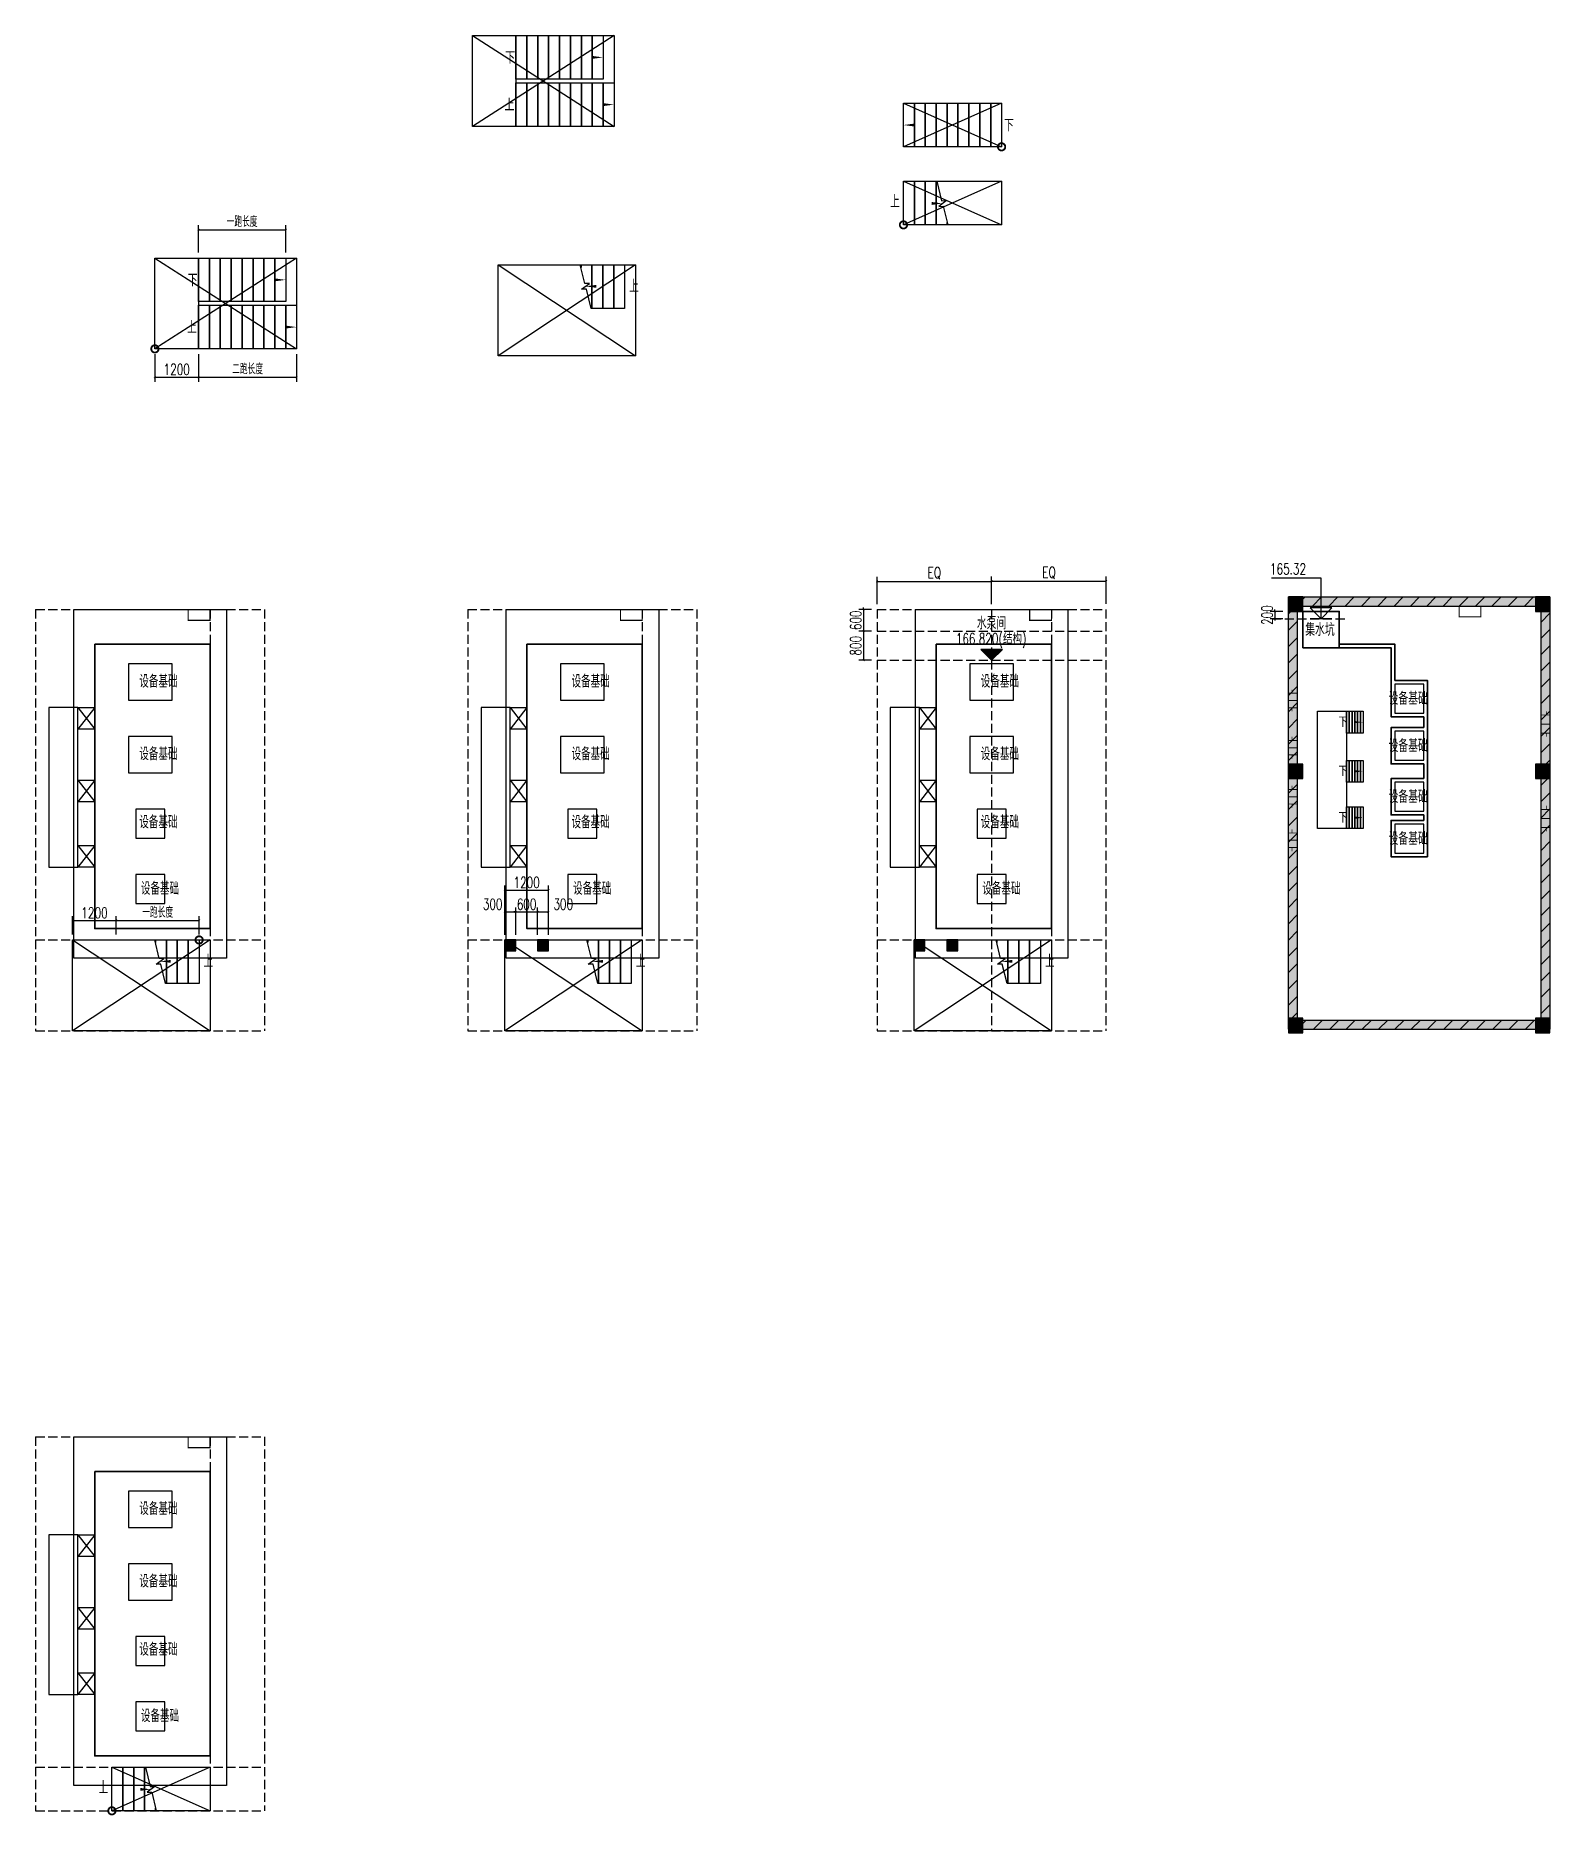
# Model space of a CAD drawing. Header units: millimetres. Extents: x 1742399 to 4898386, y 2481636 to 5226310.
# Drawn here: x 2891718 to 2933410, y 2649482 to 2698485 of the extents above; entities that cross this region are included whole.
import ezdxf
from ezdxf.enums import TextEntityAlignment as Align

# ---------------------------------------------------------------- set-up
doc = ezdxf.new("R2010")
doc.units = ezdxf.units.MM
doc.header["$LTSCALE"] = 1000
for name, pattern in [('ACAD_ISO04W100', [30.5, 24, -3, 0.5, -3]), ('CENTER2', [28.575, 19.05, -3.175, 3.175, -3.175]), ('DASH', [0.35, 0.25, -0.1])]:
    doc.linetypes.add(name, pattern=pattern)
for name, color, linetype in [('AXIS', 3, 'Continuous'), ('AXIS_TEXT', 7, 'Continuous'), ('DIM_ELEV', 3, 'Continuous'), ('FLOOR_STEEL', 2, 'Continuous'), ('JD-设备', 1, 'Continuous'), ('PUB_DIM', 3, 'Continuous'), ('PUB_HATCH', 8, 'Continuous'), ('PUB_TEXT', 7, 'Continuous'), ('STAIR', 2, 'Continuous'), ('STAIR_STEEL', 2, 'Continuous'), ('WALL_ST', 4, 'Continuous'), ('YHG_填充', 8, 'Continuous'), ('YHG_柱', 4, 'Continuous'), ('YHJ_剖面_梁板', 4, 'Continuous'), ('YHJ_引出、索引', 3, 'Continuous'), ('YHJ_标高', 3, 'Continuous'), ('YHJ_立面_墙线中', 2, 'Continuous'), ('剖面_临时开挖放坡线', 4, 'Continuous'), ('水泵基础', 7, 'Continuous'), ('电缆沟', 7, 'Continuous')]:
    doc.layers.add(name, color=color, linetype=linetype)
for name, color, linetype, lineweight in [('中轴', 20, 'ACAD_ISO04W100', 9), ('排水沟', 4, 'Continuous', 30), ('管', 1, 'Continuous', 30), ('钢爬梯', 2, 'Continuous', 30), ('集水坑', 4, 'Continuous', 30)]:
    doc.layers.add(name, color=color, linetype=linetype, lineweight=lineweight)
doc.styles.add('_TCH_DIM', font='SIMPLEX', dxfattribs={"bigfont": 'GBCBIG'})
doc.styles.add('_TCH_DIM_T3', font='SIMPLEX', dxfattribs={"width": 0.705882, "bigfont": 'GBCBIG'})
doc.styles.add('HZ1', font='romans.shx', dxfattribs={"width": 0.7, "bigfont": 'hztxt.shx'})
doc.styles.add('TSSD_REIN_T3', font='tssdeng.shx', dxfattribs={"width": 0.7, "bigfont": 'hztxt.shx'})
doc.styles.add('tssdeng', font='tssdeng.shx', dxfattribs={"width": 0.7, "bigfont": 'hztxt.shx'})
doc.styles.add('宋体', font='')
doc.styles.get('宋体').set_extended_font_data('SimSun')
doc.dimstyles.new('_TCH_ARCH&&50', dxfattribs={"dimtxt": 148.75, "dimasz": 50, "dimexe": 125, "dimexo": 150, "dimgap": 63.125, "dimtad": 1, "dimdec": 0, "dimzin": 0, "dimdsep": 46, "dimtxsty": '_TCH_DIM_T3', "dimblk": 'ARCHTICK', "dimcen": 0.09, "dimclrt": 7, "dimazin": 2, "dimtfac": 1, "dimtdec": 0, "dimtix": 1, "dimtmove": 2, "dimatfit": 3, "dimfxl": 75, "dimtolj": 1, "dimtzin": 0, "dimarcsym": 0})

msp = doc.modelspace()

# ---------------------------------------------------------------- texts
at = {"layer": 'PUB_DIM', "color": 7, "attachment_point": 5}
for s, insert, char_height, style in [('\\A1;水泵间', (2918028, 2682307.6), 350, 'TSSD_REIN_T3'), ('\\A1;集水坑', (2927068.1, 2682129.9), 350, 'TSSD_REIN_T3'), ('\\A1;设备基础', (2929495.1, 2680234.2), 350, 'TSSD_REIN_T3'), ('\\A1;设备基础', (2929495.1, 2678934.2), 350, 'TSSD_REIN_T3'), ('\\A1;设备基础', (2929495.1, 2677531.7), 350, 'TSSD_REIN_T3'), ('\\A1;设备基础', (2929495.1, 2676376.1), 350, 'TSSD_REIN_T3'), ('\\A1;1200', (2905233.2, 2675168.8), 300, '_TCH_DIM_T3')]:
    msp.add_mtext(s, dxfattribs=dict(at, insert=insert, char_height=char_height, style=style))
at = {"layer": 'PUB_TEXT', "style": '_TCH_DIM'}
for p in [(2915242.4, 2693741.3), (2893455.9, 2650076.6)]:
    msp.add_attdef('上', p, '上', height=350, dxfattribs=at)
at = {"layer": 'YHJ_引出、索引', "color": 7, "style": '_TCH_DIM'}
for s, p in [('下', (2904643.8, 2697709.6)), ('上', (2904625.2, 2696409.6))]:
    msp.add_text(s, height=337.6, dxfattribs=at).set_placement(p)
at = {"layer": '电缆沟', "ltscale": 1.5, "style": 'tssdeng', "width": 0.6}
for p in [(2894573.1, 2680532), (2906468.7, 2680532), (2917731.7, 2680532), (2894573.1, 2678534.1), (2906468.7, 2678534.1), (2917731.7, 2678534.1), (2894573.1, 2676657.2), (2906468.7, 2676657.2), (2917731.7, 2676657.2), (2894615.6, 2674828.4), (2906511.2, 2674828.4), (2917774.3, 2674828.4), (2894573.1, 2657754), (2894573.1, 2655756.1), (2894573.1, 2653879.1), (2894615.6, 2652050.4)]:
    msp.add_text('设备基础', height=350, dxfattribs=at).set_placement(p)

# ---------------------------------------------------------------- blocks, each defined once
blk = doc.blocks.new('平面_底部梯段')
at = {"layer": 'STAIR'}
for p, q in [((1981788, 2524280), (1981664, 2524794)), ((1981699, 2524123), (1981915, 2524284)), ((1981915, 2524284), (1981788, 2524280)), ((1981834, 2524127), (1981699, 2524123)), ((1981964, 2523594), (1981834, 2524127))]:
    blk.add_line(p, q, dxfattribs=at)
for points in [[(1981664, 2524794), (1981685, 2524794), (1981685, 2524724)], [(1981685, 2524724), (1981685, 2524794), (1981985, 2524794), (1981985, 2523594), (1981964, 2523594)]]:
    blk.add_lwpolyline(points, dxfattribs=at)
for points in [[(1981985, 2524794), (1982285, 2524794), (1982285, 2523594), (1981985, 2523594)], [(1982285, 2524794), (1982585, 2524794), (1982585, 2523594), (1982285, 2523594)], [(1982585, 2524794), (1982885, 2524794), (1982885, 2523594), (1982585, 2523594)]]:
    blk.add_lwpolyline(points, close=True, dxfattribs=at)
at = {"layer": 'YHJ_引出、索引'}
blk.add_lwpolyline([(1982885, 2524204, 0, 0, 0), (1981807, 2524204, 0, 80, 0), (1982107, 2524204, 0, 0, 0)], format="xyseb", dxfattribs=at)
at = {"layer": 'PUB_TEXT', "style": '_TCH_DIM'}
blk.add_attdef('方向', (1983369, 2524034), '', height=350, dxfattribs=at)
blk = doc.blocks.new('*U1035')
at = {"layer": 'STAIR'}
for points in [[(0, 2500), (1200, 2500), (1200, 0), (0, 0)], [(1200, 2500), (1500, 2500), (1500, 1300), (1200, 1300)], [(1500, 2500), (1800, 2500), (1800, 1300), (1500, 1300)], [(1800, 2500), (2100, 2500), (2100, 1300), (1800, 1300)], [(2100, 2500), (2400, 2500), (2400, 1300), (2100, 1300)], [(2400, 2500), (2700, 2500), (2700, 1300), (2400, 1300)], [(2700, 2500), (3000, 2500), (3000, 1300), (2700, 1300)], [(3000, 2500), (3300, 2500), (3300, 1300), (3000, 1300)], [(3300, 2500), (3600, 2500), (3600, 1300), (3300, 1300)], [(1200, 1200), (1500, 1200), (1500, 0), (1200, 0)], [(1500, 1200), (1800, 1200), (1800, 0), (1500, 0)], [(1800, 1200), (2100, 1200), (2100, 0), (1800, 0)], [(2100, 1200), (2400, 1200), (2400, 0), (2100, 0)], [(2400, 1200), (2700, 1200), (2700, 0), (2400, 0)], [(2700, 1200), (3000, 1200), (3000, 0), (2700, 0)], [(3000, 1200), (3300, 1200), (3300, 0), (3000, 0)], [(3300, 1200), (3600, 1200), (3600, 0), (3300, 0)], [(3600, 1200), (3900, 1200), (3900, 0), (3600, 0)]]:
    blk.add_lwpolyline(points, close=True, dxfattribs=at)
for points in [[(1500, 2500), (1500, 1300)], [(1500, 1200), (1500, 0)]]:
    blk.add_lwpolyline(points, dxfattribs=at)
at = {"layer": 'YHJ_引出、索引'}
for points in [[(1200, 1900, 0, 0, 0), (3600, 1900, 0, 80, 0), (3300, 1900, 0, 0, 0)], [(1200, 600, 0, 0, 0), (3900, 600, 0, 80, 0), (3600, 600, 0, 0, 0)]]:
    blk.add_lwpolyline(points, format="xyseb", dxfattribs=at)
at = {"layer": 'YHJ_引出、索引', "color": 7, "style": '_TCH_DIM'}
for s, p in [('下', (905, 1725)), ('上', (886, 425))]:
    blk.add_text(s, height=338, dxfattribs=at).set_placement(p)
blk = doc.blocks.new('_ArchTick')
at = {"color": 0, "linetype": 'ByBlock', "const_width": 0.4}
blk.add_lwpolyline([(-0.5, -0.5), (0.5, 0.5)], dxfattribs=at)
blk = doc.blocks.new('*D1039')
at = {"layer": 'Defpoints', "color": 0, "transparency": 16777216}
for p in [(2895002, 2689859), (2896202, 2689859), (2896202, 2689080)]:
    blk.add_point(p, dxfattribs=at)
at = {"layer": 'PUB_DIM', "color": 0, "lineweight": -2, "transparency": 16777216}
for p, q in [((2895002, 2689709), (2895002, 2688955)), ((2896202, 2689709), (2896202, 2688955)), ((2895002, 2689080), (2896202, 2689080))]:
    blk.add_line(p, q, dxfattribs=at)
at = {"layer": 'PUB_DIM', "color": 0, "lineweight": -2, "transparency": 16777216, "xscale": 50, "yscale": 50, "zscale": 50, "rotation": 180}
blk.add_blockref('_ArchTick', (2895002, 2689080), dxfattribs=at)
at = {"layer": 'PUB_DIM', "color": 0, "lineweight": -2, "transparency": 16777216, "xscale": 50, "yscale": 50, "zscale": 50}
blk.add_blockref('_ArchTick', (2896202, 2689080), dxfattribs=at)
at = {"layer": 'PUB_DIM', "color": 7, "transparency": 16777216, "insert": (2895602, 2689294), "char_height": 300, "attachment_point": 5, "style": '_TCH_DIM_T3'}
blk.add_mtext('\\A1;1200', dxfattribs=at)
blk = doc.blocks.new('*D1040')
at = {"layer": 'Defpoints', "color": 0, "transparency": 16777216}
for p in [(2896202, 2689859), (2898902, 2689859), (2898902, 2689080)]:
    blk.add_point(p, dxfattribs=at)
at = {"layer": 'PUB_DIM', "color": 0, "lineweight": -2, "transparency": 16777216}
for p, q in [((2896202, 2689709), (2896202, 2688955)), ((2898902, 2689709), (2898902, 2688955)), ((2896202, 2689080), (2898902, 2689080))]:
    blk.add_line(p, q, dxfattribs=at)
at = {"layer": 'PUB_DIM', "color": 0, "lineweight": -2, "transparency": 16777216, "xscale": 50, "yscale": 50, "zscale": 50, "rotation": 180}
blk.add_blockref('_ArchTick', (2896202, 2689080), dxfattribs=at)
at = {"layer": 'PUB_DIM', "color": 0, "lineweight": -2, "transparency": 16777216, "xscale": 50, "yscale": 50, "zscale": 50}
blk.add_blockref('_ArchTick', (2898902, 2689080), dxfattribs=at)
at = {"layer": 'PUB_DIM', "color": 7, "transparency": 16777216, "insert": (2897552, 2689308), "char_height": 300, "attachment_point": 5, "style": '_TCH_DIM_T3'}
blk.add_mtext('\\A1;二跑长度', dxfattribs=at)
blk = doc.blocks.new('*D1041')
at = {"layer": 'Defpoints', "color": 0, "transparency": 16777216}
for p in [(2898602, 2693138), (2896202, 2692359), (2898602, 2692359)]:
    blk.add_point(p, dxfattribs=at)
at = {"layer": 'PUB_DIM', "color": 0, "lineweight": -2, "transparency": 16777216}
for p, q in [((2896202, 2692509), (2896202, 2693263)), ((2898602, 2692509), (2898602, 2693263)), ((2896202, 2693138), (2898602, 2693138))]:
    blk.add_line(p, q, dxfattribs=at)
at = {"layer": 'PUB_DIM', "color": 0, "lineweight": -2, "transparency": 16777216, "xscale": 50, "yscale": 50, "zscale": 50, "rotation": 180}
blk.add_blockref('_ArchTick', (2896202, 2693138), dxfattribs=at)
at = {"layer": 'PUB_DIM', "color": 0, "lineweight": -2, "transparency": 16777216, "xscale": 50, "yscale": 50, "zscale": 50}
blk.add_blockref('_ArchTick', (2898602, 2693138), dxfattribs=at)
at = {"layer": 'PUB_DIM', "color": 7, "transparency": 16777216, "insert": (2897402, 2693366), "char_height": 300, "attachment_point": 5, "style": '_TCH_DIM_T3'}
blk.add_mtext('\\A1;一跑长度', dxfattribs=at)
blk = doc.blocks.new('平面_单跑楼梯')
at = {"layer": 'STAIR'}
for points in [[(-2700, 1200), (-2400, 1200), (-2400, 0), (-2700, 0)], [(-2400, 1200), (-2100, 1200), (-2100, 0), (-2400, 0)], [(-2100, 1200), (-1800, 1200), (-1800, 0), (-2100, 0)], [(-1800, 1200), (-1500, 1200), (-1500, 0), (-1800, 0)], [(-1500, 1200), (-1200, 1200), (-1200, 0), (-1500, 0)], [(-1200, 1200), (-900, 1200), (-900, 0), (-1200, 0)], [(-900, 1200), (-600, 1200), (-600, 0), (-900, 0)], [(-600, 1200), (-300, 1200), (-300, 0), (-600, 0)], [(-300, 1200), (0, 1200), (0, 0), (-300, 0)]]:
    blk.add_lwpolyline(points, close=True, dxfattribs=at)
at = {"layer": 'YHJ_引出、索引'}
blk.add_lwpolyline([(0, 600, 0, 0, 0), (-2700, 600, 0, 80, 0), (-2400, 600, 0, 0, 0)], format="xyseb", dxfattribs=at)
at = {"layer": 'YHJ_引出、索引', "color": 7, "style": '_TCH_DIM'}
blk.add_text('下', height=338, dxfattribs=at).set_placement((68, 425))
blk = doc.blocks.new('*U1044')
at = {"layer": 'PUB_HATCH'}
blk.add_solid([(-150, -150), (150, -150), (-150, 150), (150, 150)], dxfattribs=at)
at = {"layer": 'YHG_柱'}
blk.add_lwpolyline([(-150, -150), (150, -150), (150, 150), (-150, 150)], close=True, dxfattribs=at)
blk = doc.blocks.new('*D1045')
at = {"layer": 'Defpoints', "color": 0, "transparency": 16777216}
for p in [(2904933, 2674356), (2904633, 2673577), (2904933, 2673577)]:
    blk.add_point(p, dxfattribs=at)
at = {"layer": 'PUB_DIM', "color": 0, "lineweight": -2, "transparency": 16777216}
for p, q in [((2904633, 2673727), (2904633, 2674481)), ((2904633, 2674356), (2904933, 2674356)), ((2904933, 2673727), (2904933, 2674481))]:
    blk.add_line(p, q, dxfattribs=at)
at = {"layer": 'PUB_DIM', "color": 0, "lineweight": -2, "transparency": 16777216, "xscale": 50, "yscale": 50, "zscale": 50, "rotation": 180}
blk.add_blockref('_ArchTick', (2904633, 2674356), dxfattribs=at)
at = {"layer": 'PUB_DIM', "color": 0, "lineweight": -2, "transparency": 16777216, "xscale": 50, "yscale": 50, "zscale": 50}
blk.add_blockref('_ArchTick', (2904933, 2674356), dxfattribs=at)
at = {"layer": 'PUB_DIM', "color": 7, "transparency": 16777216, "insert": (2904298, 2674569), "char_height": 300, "attachment_point": 5, "style": '_TCH_DIM_T3'}
blk.add_mtext('\\A1;300', dxfattribs=at)
blk = doc.blocks.new('*D1046')
at = {"layer": 'Defpoints', "color": 0, "transparency": 16777216}
for p in [(2905533, 2674356), (2904933, 2673577), (2905533, 2673577)]:
    blk.add_point(p, dxfattribs=at)
at = {"layer": 'PUB_DIM', "color": 0, "lineweight": -2, "transparency": 16777216}
for p, q in [((2904933, 2674356), (2904883, 2674356)), ((2904933, 2673727), (2904933, 2674481)), ((2904933, 2674356), (2905533, 2674356)), ((2905533, 2673727), (2905533, 2674481)), ((2905533, 2674356), (2905583, 2674356))]:
    blk.add_line(p, q, dxfattribs=at)
at = {"layer": 'PUB_DIM', "color": 0, "lineweight": -2, "transparency": 16777216, "xscale": 50, "yscale": 50, "zscale": 50}
blk.add_blockref('_ArchTick', (2904933, 2674356), dxfattribs=at)
at = {"layer": 'PUB_DIM', "color": 0, "lineweight": -2, "transparency": 16777216, "xscale": 50, "yscale": 50, "zscale": 50, "rotation": 180}
blk.add_blockref('_ArchTick', (2905533, 2674356), dxfattribs=at)
at = {"layer": 'PUB_DIM', "color": 7, "transparency": 16777216, "insert": (2905233, 2674569), "char_height": 300, "attachment_point": 5, "style": '_TCH_DIM_T3'}
blk.add_mtext('\\A1;600', dxfattribs=at)
blk = doc.blocks.new('*D1047')
at = {"layer": 'Defpoints', "color": 0, "transparency": 16777216}
for p in [(2905833, 2674356), (2905533, 2673577), (2905833, 2673577)]:
    blk.add_point(p, dxfattribs=at)
at = {"layer": 'PUB_DIM', "color": 0, "lineweight": -2, "transparency": 16777216}
for p, q in [((2905533, 2673727), (2905533, 2674481)), ((2905533, 2674356), (2905833, 2674356)), ((2905833, 2673727), (2905833, 2674481))]:
    blk.add_line(p, q, dxfattribs=at)
at = {"layer": 'PUB_DIM', "color": 0, "lineweight": -2, "transparency": 16777216, "xscale": 50, "yscale": 50, "zscale": 50, "rotation": 180}
blk.add_blockref('_ArchTick', (2905533, 2674356), dxfattribs=at)
at = {"layer": 'PUB_DIM', "color": 0, "lineweight": -2, "transparency": 16777216, "xscale": 50, "yscale": 50, "zscale": 50}
blk.add_blockref('_ArchTick', (2905833, 2674356), dxfattribs=at)
at = {"layer": 'PUB_DIM', "color": 7, "transparency": 16777216, "insert": (2906242, 2674569), "char_height": 300, "attachment_point": 5, "style": '_TCH_DIM_T3'}
blk.add_mtext('\\A1;300', dxfattribs=at)
blk = doc.blocks.new('*D1048')
at = {"layer": 'Defpoints', "color": 0, "transparency": 16777216}
for p in [(2893938, 2674119), (2892738, 2673586), (2893938, 2673586)]:
    blk.add_point(p, dxfattribs=at)
at = {"layer": 'PUB_DIM', "color": 0, "lineweight": -2, "transparency": 16777216}
for p, q in [((2892738, 2673736), (2892738, 2674244)), ((2892738, 2674119), (2893938, 2674119)), ((2893938, 2673736), (2893938, 2674244))]:
    blk.add_line(p, q, dxfattribs=at)
at = {"layer": 'PUB_DIM', "color": 0, "lineweight": -2, "transparency": 16777216, "xscale": 50, "yscale": 50, "zscale": 50, "rotation": 180}
blk.add_blockref('_ArchTick', (2892738, 2674119), dxfattribs=at)
at = {"layer": 'PUB_DIM', "color": 0, "lineweight": -2, "transparency": 16777216, "xscale": 50, "yscale": 50, "zscale": 50}
blk.add_blockref('_ArchTick', (2893938, 2674119), dxfattribs=at)
at = {"layer": 'PUB_DIM', "color": 7, "transparency": 16777216, "insert": (2893338, 2674332), "char_height": 300, "attachment_point": 5, "style": '_TCH_DIM_T3'}
blk.add_mtext('\\A1;1200', dxfattribs=at)
blk = doc.blocks.new('*D1049')
at = {"layer": 'Defpoints', "color": 0, "transparency": 16777216}
for p in [(2896218, 2674119), (2893938, 2673586), (2896218, 2673586)]:
    blk.add_point(p, dxfattribs=at)
at = {"layer": 'PUB_DIM', "color": 0, "lineweight": -2, "transparency": 16777216}
for p, q in [((2893938, 2673736), (2893938, 2674244)), ((2893938, 2674119), (2896218, 2674119)), ((2896218, 2673736), (2896218, 2674244))]:
    blk.add_line(p, q, dxfattribs=at)
at = {"layer": 'PUB_DIM', "color": 0, "lineweight": -2, "transparency": 16777216, "xscale": 50, "yscale": 50, "zscale": 50, "rotation": 180}
blk.add_blockref('_ArchTick', (2893938, 2674119), dxfattribs=at)
at = {"layer": 'PUB_DIM', "color": 0, "lineweight": -2, "transparency": 16777216, "xscale": 50, "yscale": 50, "zscale": 50}
blk.add_blockref('_ArchTick', (2896218, 2674119), dxfattribs=at)
at = {"layer": 'PUB_DIM', "color": 7, "transparency": 16777216, "insert": (2895078, 2674347), "char_height": 300, "attachment_point": 5, "style": '_TCH_DIM_T3'}
blk.add_mtext('\\A1;一跑长度', dxfattribs=at)
blk = doc.blocks.new('标高_平面标注')
at = {"layer": 'AXIS'}
blk.add_hatch(color=256, dxfattribs=at).paths.add_polyline_path([(0, 0), (300, 300), (-300, 300)])
for p, q in [((0, 0), (-300, 300)), ((300, 300), (-300, 300)), ((0, 0), (300, 300))]:
    blk.add_line(p, q, dxfattribs=at)
at = {"layer": 'AXIS_TEXT', "style": 'HZ1', "width": 0.7, "flags": 4}
blk.add_attdef('标高', text='', height=300, dxfattribs=at).set_placement((-11, 442), align=Align.CENTER)
blk = doc.blocks.new('*D1050')
at = {"layer": 'Defpoints', "color": 0, "transparency": 16777216}
for p in [(2914877, 2682686), (2914505, 2682086), (2914877, 2682086)]:
    blk.add_point(p, dxfattribs=at)
at = {"layer": 'PUB_DIM', "color": 0, "lineweight": -2, "transparency": 16777216}
for p, q in [((2914727, 2682686), (2914380, 2682686)), ((2914505, 2682686), (2914505, 2682736)), ((2914505, 2682686), (2914505, 2682086)), ((2914727, 2682086), (2914380, 2682086)), ((2914505, 2682086), (2914505, 2682036))]:
    blk.add_line(p, q, dxfattribs=at)
at = {"layer": 'PUB_DIM', "color": 0, "lineweight": -2, "transparency": 16777216, "xscale": 50, "yscale": 50, "zscale": 50}
for p, rotation in [((2914505, 2682686), 270), ((2914505, 2682086), 90)]:
    blk.add_blockref('_ArchTick', p, dxfattribs=dict(at, rotation=rotation))
at = {"layer": 'PUB_DIM', "color": 7, "transparency": 16777216, "insert": (2914292, 2682386), "char_height": 300, "attachment_point": 5, "rotation": 90, "style": '_TCH_DIM_T3'}
blk.add_mtext('\\A1;600', dxfattribs=at)
blk = doc.blocks.new('*D1051')
at = {"layer": 'Defpoints', "color": 0, "transparency": 16777216}
for p in [(2914877, 2682086), (2914505, 2681286), (2914877, 2681286)]:
    blk.add_point(p, dxfattribs=at)
at = {"layer": 'PUB_DIM', "color": 0, "lineweight": -2, "transparency": 16777216}
for p, q in [((2914727, 2682086), (2914380, 2682086)), ((2914505, 2682086), (2914505, 2681286)), ((2914727, 2681286), (2914380, 2681286))]:
    blk.add_line(p, q, dxfattribs=at)
at = {"layer": 'PUB_DIM', "color": 0, "lineweight": -2, "transparency": 16777216, "xscale": 50, "yscale": 50, "zscale": 50}
for p, rotation in [((2914505, 2682086), 90), ((2914505, 2681286), 270)]:
    blk.add_blockref('_ArchTick', p, dxfattribs=dict(at, rotation=rotation))
at = {"layer": 'PUB_DIM', "color": 7, "transparency": 16777216, "insert": (2914292, 2681686), "char_height": 300, "attachment_point": 5, "rotation": 90, "style": '_TCH_DIM_T3'}
blk.add_mtext('\\A1;800', dxfattribs=at)
blk = doc.blocks.new('*D1052')
at = {"layer": 'Defpoints', "color": 0, "transparency": 16777216}
for p in [(2918031, 2683456), (2914877, 2682677), (2918031, 2682677)]:
    blk.add_point(p, dxfattribs=at)
at = {"layer": 'PUB_DIM', "color": 0, "lineweight": -2, "transparency": 16777216}
for p, q in [((2914877, 2682827), (2914877, 2683581)), ((2914877, 2683456), (2918031, 2683456)), ((2918031, 2682827), (2918031, 2683581))]:
    blk.add_line(p, q, dxfattribs=at)
at = {"layer": 'PUB_DIM', "color": 0, "lineweight": -2, "transparency": 16777216, "xscale": 50, "yscale": 50, "zscale": 50, "rotation": 180}
blk.add_blockref('_ArchTick', (2914877, 2683456), dxfattribs=at)
at = {"layer": 'PUB_DIM', "color": 0, "lineweight": -2, "transparency": 16777216, "xscale": 50, "yscale": 50, "zscale": 50}
blk.add_blockref('_ArchTick', (2918031, 2683456), dxfattribs=at)
at = {"layer": 'PUB_DIM', "color": 7, "transparency": 16777216, "insert": (2916454, 2683683), "char_height": 300, "attachment_point": 5, "style": '_TCH_DIM_T3'}
blk.add_mtext('\\A1;EQ', dxfattribs=at)
blk = doc.blocks.new('*D1053')
at = {"layer": 'Defpoints', "color": 0, "transparency": 16777216}
for p in [(2921186, 2683465), (2918031, 2682686), (2921186, 2682686)]:
    blk.add_point(p, dxfattribs=at)
at = {"layer": 'PUB_DIM', "color": 0, "lineweight": -2, "transparency": 16777216}
for p, q in [((2918031, 2682836), (2918031, 2683590)), ((2918031, 2683465), (2921186, 2683465)), ((2921186, 2682836), (2921186, 2683590))]:
    blk.add_line(p, q, dxfattribs=at)
at = {"layer": 'PUB_DIM', "color": 0, "lineweight": -2, "transparency": 16777216, "xscale": 50, "yscale": 50, "zscale": 50, "rotation": 180}
blk.add_blockref('_ArchTick', (2918031, 2683465), dxfattribs=at)
at = {"layer": 'PUB_DIM', "color": 0, "lineweight": -2, "transparency": 16777216, "xscale": 50, "yscale": 50, "zscale": 50}
blk.add_blockref('_ArchTick', (2921186, 2683465), dxfattribs=at)
at = {"layer": 'PUB_DIM', "color": 7, "transparency": 16777216, "insert": (2919609, 2683692), "char_height": 300, "attachment_point": 5, "style": '_TCH_DIM_T3'}
blk.add_mtext('\\A1;EQ', dxfattribs=at)
blk = doc.blocks.new('刚性防水套管DN400')
at = {"layer": '中轴', "color": 8, "linetype": 'CENTER2', "ltscale": 10}
blk.add_line((1966752, 2550634), (1967002, 2550634), dxfattribs=at)
at = {"layer": '管', "lineweight": 50, "const_width": 25}
for points in [[(1966752, 2550884), (1967002, 2550884)], [(1966852, 2550884), (1966852, 2550984)], [(1966752, 2550384), (1967002, 2550384)], [(1966852, 2550384), (1966852, 2550284)]]:
    blk.add_lwpolyline(points, dxfattribs=at)
at = {"style": '宋体', "width": 0.7, "flags": 1}
blk.add_attdef('中心标高', (1966552, 2549850), '', height=350, dxfattribs=at)
blk = doc.blocks.new('刚性防水套管DN300')
at = {"layer": '中轴', "color": 8, "linetype": 'CENTER2', "ltscale": 10}
blk.add_line((1966752, 2550634), (1967002, 2550634), dxfattribs=at)
at = {"layer": '管', "lineweight": 50, "const_width": 25}
for points in [[(1966752, 2550834), (1967002, 2550834)], [(1966852, 2550834), (1966852, 2550934)], [(1966752, 2550434), (1967002, 2550434)], [(1966852, 2550434), (1966852, 2550334)]]:
    blk.add_lwpolyline(points, dxfattribs=at)
at = {"style": '宋体', "width": 0.7, "flags": 1}
blk.add_attdef('中心标高', (1966552, 2549988), '', height=350, dxfattribs=at)
blk = doc.blocks.new('平面_平台钢楼梯')
at = {"layer": 'STAIR_STEEL'}
for points in [[(-460.02, 300), (-383.35, 300), (-383.35, -300), (-460.02, -300)], [(-383.35, 300), (-306.68, 300), (-306.68, -300), (-383.35, -300)], [(-306.68, 300), (-230.01, 300), (-230.01, -300), (-306.68, -300)], [(-230.01, 300), (-153.34, 300), (-153.34, -300), (-230.01, -300)], [(-153.34, 300), (-76.67, 300), (-76.67, -300), (-153.34, -300)], [(-76.67, 300), (0, 300), (0, -300), (-76.67, -300)]]:
    blk.add_lwpolyline(points, close=True, dxfattribs=at)
at = {"layer": 'YHJ_引出、索引'}
blk.add_lwpolyline([(-460.02, 0, 0, 0, 0), (0, 0, 0, 60, 0), (-225, 0, 0, 0, 0)], format="xyseb", dxfattribs=at)
at = {"layer": 'YHJ_引出、索引', "color": 7, "style": '_TCH_DIM'}
blk.add_text('下', height=253.19, dxfattribs=at).set_placement((-681.19, -131.25))
blk = doc.blocks.new('*U1061')
at = {"layer": 'PUB_HATCH'}
blk.add_solid([(-200, -200), (200, -200), (-200, 200), (200, 200)], dxfattribs=at)
at = {"layer": 'YHG_柱'}
blk.add_lwpolyline([(-200, -200), (200, -200), (200, 200), (-200, 200)], close=True, dxfattribs=at)
blk = doc.blocks.new('*U1062')
at = {"layer": 'PUB_HATCH'}
blk.add_solid([(-200, -200), (200, -200), (-200, 200), (200, 200)], dxfattribs=at)
at = {"layer": 'YHG_柱'}
blk.add_lwpolyline([(-200, -200), (200, -200), (200, 200), (-200, 200)], close=True, dxfattribs=at)
blk = doc.blocks.new('*U1063')
at = {"layer": 'PUB_HATCH'}
blk.add_solid([(-200, -200), (200, -200), (-200, 200), (200, 200)], dxfattribs=at)
at = {"layer": 'YHG_柱'}
blk.add_lwpolyline([(-200, -200), (200, -200), (200, 200), (-200, 200)], close=True, dxfattribs=at)
blk = doc.blocks.new('*U1058')
at = {"layer": 'PUB_HATCH'}
blk.add_solid([(-200, -200), (200, -200), (-200, 200), (200, 200)], dxfattribs=at)
at = {"layer": 'YHG_柱'}
blk.add_lwpolyline([(-200, -200), (200, -200), (200, 200), (-200, 200)], close=True, dxfattribs=at)
blk = doc.blocks.new('*U1059')
at = {"layer": 'PUB_HATCH'}
blk.add_solid([(-200, -200), (200, -200), (-200, 200), (200, 200)], dxfattribs=at)
at = {"layer": 'YHG_柱'}
blk.add_lwpolyline([(-200, -200), (200, -200), (200, 200), (-200, 200)], close=True, dxfattribs=at)
blk = doc.blocks.new('*U1060')
at = {"layer": 'PUB_HATCH'}
blk.add_solid([(-200, -200), (200, -200), (-200, 200), (200, 200)], dxfattribs=at)
at = {"layer": 'YHG_柱'}
blk.add_lwpolyline([(-200, -200), (200, -200), (200, 200), (-200, 200)], close=True, dxfattribs=at)
blk = doc.blocks.new('标高_引出标注')
at = {"layer": 'YHJ_标高'}
for p, q in [((0, 1116), (-1368, 1116)), ((0, 0), (0, 1116)), ((0, 0), (-300, 300)), ((300, 300), (-300, 300)), ((300, 0), (-300, 0)), ((0, 0), (300, 300))]:
    blk.add_line(p, q, dxfattribs=at)
at = {"layer": 'DIM_ELEV', "color": 7, "style": '_TCH_DIM', "width": 0.705882}
blk.add_attdef('标高', (-1404, 1220), '', height=298, dxfattribs=at)
blk = doc.blocks.new('*D1064')
at = {"layer": 'Defpoints', "color": 0, "transparency": 16777216}
for p in [(2925826, 2682430), (2926198, 2682630), (2926198, 2682430)]:
    blk.add_point(p, dxfattribs=at)
at = {"layer": 'PUB_DIM', "color": 0, "lineweight": -2, "transparency": 16777216}
for p, q in [((2926048, 2682630), (2925701, 2682630)), ((2926048, 2682430), (2925701, 2682430)), ((2925826, 2682630), (2925826, 2682680)), ((2925826, 2682630), (2925826, 2682430)), ((2925826, 2682430), (2925826, 2682380))]:
    blk.add_line(p, q, dxfattribs=at)
at = {"layer": 'PUB_DIM', "color": 0, "lineweight": -2, "transparency": 16777216, "xscale": 50, "yscale": 50, "zscale": 50}
for p, rotation in [((2925826, 2682630), 270), ((2925826, 2682430), 90)]:
    blk.add_blockref('_ArchTick', p, dxfattribs=dict(at, rotation=rotation))
at = {"layer": 'PUB_DIM', "color": 7, "transparency": 16777216, "insert": (2925613, 2682530), "char_height": 300, "attachment_point": 5, "rotation": 90, "style": '_TCH_DIM_T3'}
blk.add_mtext('\\A1;200', dxfattribs=at)

# ---------------------------------------------------------------- dimensions: what is measured, and where the dimension line sits
at = {"layer": 'PUB_DIM'}
for p1, p2, distance, text, picture, middle in [((2896201.6, 2692359.3), (2898601.6, 2692359.3), 778.8, '一跑长度', '*D1041', (2897401.6, 2693366.1)), ((2895001.6, 2689859.3), (2896201.6, 2689859.3), -778.8, '1200', '*D1039', (2895601.6, 2689293.6)), ((2896201.6, 2689859.3), (2898901.6, 2689859.3), -778.8, '二跑长度', '*D1040', (2897551.6, 2689308.5)), ((2914876.8, 2682676.9), (2918031.4, 2682676.9), 778.8, 'EQ', '*D1052', (2916454.1, 2683683.1)), ((2918031.4, 2682685.7), (2921185.9, 2682685.7), 778.8, 'EQ', '*D1053', (2919608.7, 2683691.9)), ((2892737.6, 2673585.7), (2893937.6, 2673585.7), 533, '1200', '*D1048', (2893337.6, 2674331.8)), ((2893937.6, 2673585.7), (2896218.2, 2673585.7), 533, '一跑长度', '*D1049', (2895077.9, 2674346.7))]:
    dim = msp.add_aligned_dim(p1=p1, p2=p2, distance=distance, text=text, dimstyle='_TCH_ARCH&&50', override={"dimtxt": 300}, dxfattribs=at)
    dim.commit()
    dim.dimension.update_dxf_attribs({"geometry": picture, "text_midpoint": middle})
for base, p1, p2, picture, middle in [((2914505.1, 2682085.7), (2914876.8, 2682685.7), (2914876.8, 2682085.7), '*D1050', (2914292, 2682385.7)), ((2925825.9, 2682429.6), (2926197.5, 2682629.6), (2926197.5, 2682429.6), '*D1064', (2925612.7, 2682529.6)), ((2914505.1, 2681285.7), (2914876.8, 2682085.7), (2914876.8, 2681285.7), '*D1051', (2914292, 2681685.7))]:
    dim = msp.add_linear_dim(base=base, p1=p1, p2=p2, angle=90, dimstyle='_TCH_ARCH&&50', override={"dimtxt": 300}, dxfattribs=at)
    dim.commit()
    dim.dimension.update_dxf_attribs({"geometry": picture, "text_midpoint": middle})
for base, p1, p2, picture, middle in [((2904933.2, 2674355.7), (2904633.2, 2673576.9), (2904933.2, 2673576.9), '*D1045', (2904298, 2674568.8)), ((2905833.2, 2674355.7), (2905533.2, 2673576.9), (2905833.2, 2673576.9), '*D1047', (2906241.8, 2674568.8))]:
    dim = msp.add_linear_dim(base=base, p1=p1, p2=p2, angle=360, dimstyle='_TCH_ARCH&&50', override={"dimtxt": 300}, dxfattribs=at)
    dim.commit()
    dim.dimension.update_dxf_attribs({"geometry": picture, "text_midpoint": middle, "dimtype": 161})
dim = msp.add_aligned_dim(p1=(2904933.2, 2673576.9), p2=(2905533.2, 2673576.9), distance=778.8, dimstyle='_TCH_ARCH&&50', override={"dimtxt": 300}, dxfattribs=at)
dim.commit()
dim.dimension.update_dxf_attribs({"geometry": '*D1046', "text_midpoint": (2905233.2, 2674568.8)})

# ---------------------------------------------------------------- hatches: boundary and pattern name
at = {"layer": 'PUB_HATCH', "linetype": 'Continuous', "lineweight": 0, "ltscale": 0.5}
h = msp.add_hatch(dxfattribs=at)
h.set_pattern_fill('ANSI31', color=256, scale=100)
h.set_pattern_definition([(45, (954133.92, 148785.27), (-224.506403, 224.506403), [])])
h.paths.add_polyline_path([(2933397.5, 2683029.6), (2926197.5, 2683029.6), (2926197.5, 2671129.6), (2933397.5, 2671129.6)])
h.paths.add_polyline_path([(2926447.5, 2682779.6), (2933147.5, 2682779.6), (2933147.5, 2671379.6), (2926447.5, 2671379.6)], flags=16)
h = msp.add_hatch(dxfattribs=at)
h.set_pattern_fill('AR-CONC', color=256, scale=2)
h.set_pattern_definition([(50, (942327.37, 148785.27), (364.369338, -31.87817), [38.1, -419.1]), (355, (942327.37, 148785.27), (-70.486843, 382.11369), [30.48, -335.28117]), (100.451445, (942357.74, 148782.6), (293.882494, 350.235504), [32.380018, -356.18049]), (46.1842, (942327.37, 148886.87), (542.15808, -84.084656), [57.15, -628.65]), (96.635558, (942372.55, 148879.86), (474.80827, 494.85225), [48.57005, -534.27122]), (351.184151, (942327.4, 148886.87), (474.80827, 494.85225), [45.71993, -502.91946]), (21, (942378.17, 148861.47), (303.228783, -204.530396), [38.1, -419.1]), (326, (942378.17, 148861.47), (123.604057, 368.375932), [30.48, -335.28]), (71.451445, (942403.44, 148844.42), (426.83284, 163.845538), [32.380018, -356.179875]), (37.5, (942327.37, 148785.27), (6.1772065, 169.110078), [0, -331.216, 0, -340.36, 0, -336.55]), (7.5, (942327.37, 148785.27), (133.639325, 200.36115), [0, -194.056, 0, -323.596, 0, -128.27]), (327.5, (942214.09, 148785.27), (271.1811903, -11.457488), [0, -127, 0, -396.24, 0, -525.78]), (317.5, (942163.3, 148785.27), (296.258363, 50.852982), [0, -165.1, 0, -263.144, 0, -373.38])])
h.paths.add_polyline_path([(2933397.5, 2683029.6), (2926197.5, 2683029.6), (2926197.5, 2671129.6), (2933397.5, 2671129.6)])
h.paths.add_polyline_path([(2933147.5, 2682779.6), (2933147.5, 2671379.6), (2926447.5, 2671379.6), (2926447.5, 2682779.6)], flags=16)

# ---------------------------------------------------------------- linework, layer by layer
at = {"layer": 'FLOOR_STEEL'}
msp.add_lwpolyline([(2927797.5, 2676652.1), (2926997.5, 2676652.1), (2926997.5, 2679882.3), (2927797.5, 2679882.3)], close=True, dxfattribs=at)
at = {"layer": 'JD-设备', "const_width": 50}
for points in [[(2918205.9, 2695402.2, 67.4679338), (2918204.9, 2695408.1, 0.0148219)], [(2915505.9, 2693252.7, 67.4679338), (2915504.9, 2693258.6, 0.0148219)], [(2894902.9, 2689839.5, 67.4679338), (2894901.9, 2689845.4, 0.0148219)], [(2896119.4, 2673565.9, 67.4679338), (2896118.4, 2673571.8, 0.0148219)], [(2893719.4, 2649587.9, 67.4679338), (2893718.4, 2649593.8, 0.0148219)]]:
    msp.add_lwpolyline(points, format="xyb", close=True, dxfattribs=at)
at = {"layer": 'PUB_DIM'}
for p, q in [((2904633.2, 2674326.9), (2904633.2, 2675080.7)), ((2905833.2, 2674326.9), (2905833.2, 2675080.7)), ((2904633.2, 2674955.7), (2905833.2, 2674955.7))]:
    msp.add_line(p, q, dxfattribs=at)
at = {"layer": 'STAIR'}
for p, q in [((2916525.8, 2694472.4), (2916655.7, 2693939.4)), ((2916790.6, 2693943.4), (2916575, 2693782.6)), ((2916575, 2693782.6), (2916701.6, 2693786.4)), ((2916655.7, 2693939.4), (2916790.6, 2693943.4)), ((2916701.6, 2693786.4), (2916825.8, 2693272.4)), ((2894739.3, 2650807.7), (2894869.2, 2650274.6)), ((2895004.1, 2650278.6), (2894788.5, 2650117.9)), ((2894788.5, 2650117.9), (2894915.1, 2650121.6)), ((2894869.2, 2650274.6), (2895004.1, 2650278.6)), ((2894915.1, 2650121.6), (2895039.3, 2649607.7))]:
    msp.add_line(p, q, dxfattribs=at)
for points in [[(2903738.7, 2698484.6), (2904938.7, 2698484.6), (2904938.7, 2695984.6), (2903738.7, 2695984.6)], [(2904938.7, 2698484.6), (2905238.7, 2698484.6), (2905238.7, 2697284.6), (2904938.7, 2697284.6)], [(2905238.7, 2698484.6), (2905538.7, 2698484.6), (2905538.7, 2697284.6), (2905238.7, 2697284.6)], [(2905538.7, 2698484.6), (2905838.7, 2698484.6), (2905838.7, 2697284.6), (2905538.7, 2697284.6)], [(2905838.7, 2698484.6), (2906138.7, 2698484.6), (2906138.7, 2697284.6), (2905838.7, 2697284.6)], [(2906138.7, 2698484.6), (2906438.7, 2698484.6), (2906438.7, 2697284.6), (2906138.7, 2697284.6)], [(2906438.7, 2698484.6), (2906738.7, 2698484.6), (2906738.7, 2697284.6), (2906438.7, 2697284.6)], [(2906738.7, 2698484.6), (2907038.7, 2698484.6), (2907038.7, 2697284.6), (2906738.7, 2697284.6)], [(2907038.7, 2698484.6), (2907338.7, 2698484.6), (2907338.7, 2697284.6), (2907038.7, 2697284.6)], [(2904938.7, 2697184.6), (2905238.7, 2697184.6), (2905238.7, 2695984.6), (2904938.7, 2695984.6)], [(2905238.7, 2697184.6), (2905538.7, 2697184.6), (2905538.7, 2695984.6), (2905238.7, 2695984.6)], [(2905538.7, 2697184.6), (2905838.7, 2697184.6), (2905838.7, 2695984.6), (2905538.7, 2695984.6)], [(2905838.7, 2697184.6), (2906138.7, 2697184.6), (2906138.7, 2695984.6), (2905838.7, 2695984.6)], [(2906138.7, 2697184.6), (2906438.7, 2697184.6), (2906438.7, 2695984.6), (2906138.7, 2695984.6)], [(2906438.7, 2697184.6), (2906738.7, 2697184.6), (2906738.7, 2695984.6), (2906438.7, 2695984.6)], [(2906738.7, 2697184.6), (2907038.7, 2697184.6), (2907038.7, 2695984.6), (2906738.7, 2695984.6)], [(2907038.7, 2697184.6), (2907338.7, 2697184.6), (2907338.7, 2695984.6), (2907038.7, 2695984.6)], [(2907338.7, 2697184.6), (2907638.7, 2697184.6), (2907638.7, 2695984.6), (2907338.7, 2695984.6)], [(2915904.7, 2693272.4), (2915604.7, 2693272.4), (2915604.7, 2694472.4), (2915904.7, 2694472.4)], [(2916204.7, 2693272.4), (2915904.7, 2693272.4), (2915904.7, 2694472.4), (2916204.7, 2694472.4)], [(2916504.7, 2693272.4), (2916204.7, 2693272.4), (2916204.7, 2694472.4), (2916504.7, 2694472.4)], [(2894118.2, 2649607.7), (2893818.2, 2649607.7), (2893818.2, 2650807.7), (2894118.2, 2650807.7)], [(2894418.2, 2649607.7), (2894118.2, 2649607.7), (2894118.2, 2650807.7), (2894418.2, 2650807.7)], [(2894718.2, 2649607.7), (2894418.2, 2649607.7), (2894418.2, 2650807.7), (2894718.2, 2650807.7)]]:
    msp.add_lwpolyline(points, close=True, dxfattribs=at)
for points in [[(2905238.7, 2698484.6), (2905238.7, 2697284.6)], [(2905538.7, 2698484.6), (2905538.7, 2697284.6)], [(2905838.7, 2698484.6), (2905838.7, 2697284.6)], [(2906138.7, 2698484.6), (2906138.7, 2697284.6)], [(2906438.7, 2698484.6), (2906438.7, 2697284.6)], [(2906738.7, 2698484.6), (2906738.7, 2697284.6)], [(2907038.7, 2698484.6), (2907038.7, 2697284.6)], [(2907338.7, 2698484.6), (2907338.7, 2697284.6)], [(2905238.7, 2697184.6), (2905238.7, 2695984.6)], [(2905538.7, 2697184.6), (2905538.7, 2695984.6)], [(2905838.7, 2697184.6), (2905838.7, 2695984.6)], [(2906138.7, 2697184.6), (2906138.7, 2695984.6)], [(2906438.7, 2697184.6), (2906438.7, 2695984.6)], [(2906738.7, 2697184.6), (2906738.7, 2695984.6)], [(2907038.7, 2697184.6), (2907038.7, 2695984.6)], [(2907338.7, 2697184.6), (2907338.7, 2695984.6)], [(2916804.7, 2693342.8), (2916804.7, 2693272.4), (2916504.7, 2693272.4), (2916504.7, 2694472.4), (2916525.8, 2694472.4)], [(2916825.8, 2693272.4), (2916804.7, 2693272.4), (2916804.7, 2693342.8)], [(2895018.2, 2649678), (2895018.2, 2649607.7), (2894718.2, 2649607.7), (2894718.2, 2650807.7), (2894739.3, 2650807.7)], [(2895039.3, 2649607.7), (2895018.2, 2649607.7), (2895018.2, 2649678)]]:
    msp.add_lwpolyline(points, dxfattribs=at)
at = {"layer": 'WALL_ST'}
for p, q in [((2926197.5, 2683029.6), (2933397.5, 2683029.6)), ((2926197.5, 2671129.6), (2926197.5, 2683029.6)), ((2933397.5, 2683029.6), (2933397.5, 2671129.6)), ((2926447.5, 2671379.6), (2926447.5, 2682779.6)), ((2926447.5, 2682779.6), (2933147.5, 2682779.6)), ((2933147.5, 2682779.6), (2933147.5, 2671379.6)), ((2926447.5, 2671379.6), (2933147.5, 2671379.6)), ((2926197.5, 2671129.6), (2933397.5, 2671129.6))]:
    msp.add_line(p, q, dxfattribs=at)
msp.add_lwpolyline([(2926597.5, 2682779.6), (2932997.5, 2682779.6)], dxfattribs=at)
at = {"layer": 'YHG_填充', "linetype": 'DASH'}
for points in [[(2891718.2, 2682685.7), (2891718.2, 2671085.7)], [(2891718.2, 2682685.7), (2898018.2, 2682685.7)], [(2896518.2, 2682685.7), (2896518.2, 2671085.7)], [(2898018.2, 2682685.7), (2898018.2, 2671085.7)], [(2903613.7, 2682685.7), (2903613.7, 2671085.7)], [(2903613.7, 2682685.7), (2909913.7, 2682685.7)], [(2908413.7, 2682685.7), (2908413.7, 2671085.7)], [(2909913.7, 2682685.7), (2909913.7, 2671085.7)], [(2914876.8, 2682685.7), (2914876.8, 2671085.7)], [(2914876.8, 2682685.7), (2921176.8, 2682685.7)], [(2918031.4, 2682685.7), (2918031.4, 2671085.7)], [(2919676.8, 2682685.7), (2919676.8, 2671085.7)], [(2921176.8, 2682685.7), (2921176.8, 2671085.7)], [(2925748.8, 2682429.6), (2927785, 2682429.6)], [(2914876.8, 2682085.7), (2921176.8, 2682085.7)], [(2914876.8, 2681285.7), (2921176.8, 2681285.7)], [(2891718.2, 2673585.7), (2898018.2, 2673585.7)], [(2903613.7, 2673585.7), (2909913.7, 2673585.7)], [(2914876.8, 2673585.7), (2921176.8, 2673585.7)], [(2891718.2, 2671085.7), (2898018.2, 2671085.7)], [(2903613.7, 2671085.7), (2909913.7, 2671085.7)], [(2914876.8, 2671085.7), (2921176.8, 2671085.7)], [(2891718.2, 2659907.7), (2891718.2, 2649607.7)], [(2891718.2, 2659907.7), (2898018.2, 2659907.7)], [(2896518.2, 2659907.7), (2896518.2, 2649607.7)], [(2898018.2, 2659907.7), (2898018.2, 2649607.7)], [(2891718.2, 2650807.7), (2898018.2, 2650807.7)], [(2891718.2, 2649607.7), (2898018.2, 2649607.7)]]:
    msp.add_lwpolyline(points, dxfattribs=at)
at = {"layer": 'YHJ_剖面_梁板'}
for points in [[(2907638.7, 2695984.6), (2903738.7, 2695984.6), (2903738.7, 2698484.6), (2907638.7, 2698484.6)], [(2915604.7, 2696622), (2918304.7, 2696622), (2918304.7, 2695422), (2915604.7, 2695422)], [(2915604.7, 2694472.4), (2918304.7, 2694472.4), (2918304.7, 2693272.4), (2915604.7, 2693272.4)], [(2904450.3, 2692171), (2908230.8, 2692171), (2908230.8, 2689671), (2904450.3, 2689671)], [(2895472.7, 2680185.7), (2895472.7, 2681185.7), (2894272.7, 2681185.7), (2894272.7, 2680185.7)], [(2907368.3, 2680185.7), (2907368.3, 2681185.7), (2906168.3, 2681185.7), (2906168.3, 2680185.7)], [(2918631.4, 2680185.7), (2918631.4, 2681185.7), (2917431.4, 2681185.7), (2917431.4, 2680185.7)], [(2892884.3, 2679985.7), (2892084.3, 2679985.7), (2892084.3, 2675585.7), (2892884.3, 2675585.7)], [(2892884.3, 2679985.7), (2893344.3, 2679985.7), (2893344.3, 2679385.7), (2892884.3, 2679385.7)], [(2904779.9, 2679985.7), (2903979.9, 2679985.7), (2903979.9, 2675585.7), (2904779.9, 2675585.7)], [(2904779.9, 2679985.7), (2905239.9, 2679985.7), (2905239.9, 2679385.7), (2904779.9, 2679385.7)], [(2916043, 2679985.7), (2915243, 2679985.7), (2915243, 2675585.7), (2916043, 2675585.7)], [(2916043, 2679985.7), (2916503, 2679985.7), (2916503, 2679385.7), (2916043, 2679385.7)], [(2895472.7, 2678185.7), (2895472.7, 2679185.7), (2894272.7, 2679185.7), (2894272.7, 2678185.7)], [(2907368.3, 2678185.7), (2907368.3, 2679185.7), (2906168.3, 2679185.7), (2906168.3, 2678185.7)], [(2918631.4, 2678185.7), (2918631.4, 2679185.7), (2917431.4, 2679185.7), (2917431.4, 2678185.7)], [(2892884.3, 2677985.7), (2893344.3, 2677985.7), (2893344.3, 2677385.7), (2892884.3, 2677385.7)], [(2904779.9, 2677985.7), (2905239.9, 2677985.7), (2905239.9, 2677385.7), (2904779.9, 2677385.7)], [(2916043, 2677985.7), (2916503, 2677985.7), (2916503, 2677385.7), (2916043, 2677385.7)], [(2895272.7, 2676385.7), (2895272.7, 2677185.7), (2894472.7, 2677185.7), (2894472.7, 2676385.7)], [(2907168.3, 2676385.7), (2907168.3, 2677185.7), (2906368.3, 2677185.7), (2906368.3, 2676385.7)], [(2918431.4, 2676385.7), (2918431.4, 2677185.7), (2917631.4, 2677185.7), (2917631.4, 2676385.7)], [(2892884.3, 2676185.7), (2893344.3, 2676185.7), (2893344.3, 2675585.7), (2892884.3, 2675585.7)], [(2904779.9, 2676185.7), (2905239.9, 2676185.7), (2905239.9, 2675585.7), (2904779.9, 2675585.7)], [(2916043, 2676185.7), (2916503, 2676185.7), (2916503, 2675585.7), (2916043, 2675585.7)], [(2895272.7, 2674585.7), (2895272.7, 2675385.7), (2894472.7, 2675385.7), (2894472.7, 2674585.7)], [(2907168.3, 2674585.7), (2907168.3, 2675385.7), (2906368.3, 2675385.7), (2906368.3, 2674585.7)], [(2918431.4, 2674585.7), (2918431.4, 2675385.7), (2917631.4, 2675385.7), (2917631.4, 2674585.7)], [(2892737.6, 2673585.7), (2896518.2, 2673585.7), (2896518.2, 2671085.7), (2892737.6, 2671085.7)], [(2904633.2, 2673585.7), (2908413.7, 2673585.7), (2908413.7, 2671085.7), (2904633.2, 2671085.7)], [(2915896.3, 2673585.7), (2919676.8, 2673585.7), (2919676.8, 2671085.7), (2915896.3, 2671085.7)], [(2895472.7, 2657407.7), (2895472.7, 2658407.7), (2894272.7, 2658407.7), (2894272.7, 2657407.7)], [(2892884.3, 2657207.7), (2892084.3, 2657207.7), (2892084.3, 2652807.7), (2892884.3, 2652807.7)], [(2892884.3, 2657207.7), (2893344.3, 2657207.7), (2893344.3, 2656607.7), (2892884.3, 2656607.7)], [(2895472.7, 2655407.7), (2895472.7, 2656407.7), (2894272.7, 2656407.7), (2894272.7, 2655407.7)], [(2892884.3, 2655207.7), (2893344.3, 2655207.7), (2893344.3, 2654607.7), (2892884.3, 2654607.7)], [(2895272.7, 2653607.7), (2895272.7, 2654407.7), (2894472.7, 2654407.7), (2894472.7, 2653607.7)], [(2892884.3, 2653407.7), (2893344.3, 2653407.7), (2893344.3, 2652807.7), (2892884.3, 2652807.7)], [(2895272.7, 2651807.7), (2895272.7, 2652607.7), (2894472.7, 2652607.7), (2894472.7, 2651807.7)], [(2893818.2, 2650807.7), (2896518.2, 2650807.7), (2896518.2, 2649607.7), (2893818.2, 2649607.7)]]:
    msp.add_lwpolyline(points, close=True, dxfattribs=at)
for points in [[(2907638.7, 2698484.6), (2903738.7, 2695984.6)], [(2903738.7, 2698484.6), (2907638.7, 2695984.6)], [(2918304.7, 2696622), (2915604.7, 2695422)], [(2915604.7, 2696622), (2918304.7, 2695422)], [(2918304.7, 2694472.4), (2915604.7, 2693272.4)], [(2915604.7, 2694472.4), (2918304.7, 2693272.4)], [(2908230.8, 2692171), (2904450.3, 2689671)], [(2904450.3, 2692171), (2908230.8, 2689671)], [(2893344.3, 2679985.7), (2892884.3, 2679385.7)], [(2892884.3, 2679985.7), (2893344.3, 2679385.7)], [(2905239.9, 2679985.7), (2904779.9, 2679385.7)], [(2904779.9, 2679985.7), (2905239.9, 2679385.7)], [(2916503, 2679985.7), (2916043, 2679385.7)], [(2916043, 2679985.7), (2916503, 2679385.7)], [(2893344.3, 2677985.7), (2892884.3, 2677385.7)], [(2892884.3, 2677985.7), (2893344.3, 2677385.7)], [(2905239.9, 2677985.7), (2904779.9, 2677385.7)], [(2904779.9, 2677985.7), (2905239.9, 2677385.7)], [(2916503, 2677985.7), (2916043, 2677385.7)], [(2916043, 2677985.7), (2916503, 2677385.7)], [(2893344.3, 2676185.7), (2892884.3, 2675585.7)], [(2892884.3, 2676185.7), (2893344.3, 2675585.7)], [(2905239.9, 2676185.7), (2904779.9, 2675585.7)], [(2904779.9, 2676185.7), (2905239.9, 2675585.7)], [(2916503, 2676185.7), (2916043, 2675585.7)], [(2916043, 2676185.7), (2916503, 2675585.7)], [(2896518.2, 2673585.7), (2892737.6, 2671085.7)], [(2892737.6, 2673585.7), (2896518.2, 2671085.7)], [(2908413.7, 2673585.7), (2904633.2, 2671085.7)], [(2904633.2, 2673585.7), (2908413.7, 2671085.7)], [(2919676.8, 2673585.7), (2915896.3, 2671085.7)], [(2915896.3, 2673585.7), (2919676.8, 2671085.7)], [(2893344.3, 2657207.7), (2892884.3, 2656607.7)], [(2892884.3, 2657207.7), (2893344.3, 2656607.7)], [(2893344.3, 2655207.7), (2892884.3, 2654607.7)], [(2892884.3, 2655207.7), (2893344.3, 2654607.7)], [(2893344.3, 2653407.7), (2892884.3, 2652807.7)], [(2892884.3, 2653407.7), (2893344.3, 2652807.7)], [(2896518.2, 2650807.7), (2893818.2, 2649607.7)], [(2893818.2, 2650807.7), (2896518.2, 2649607.7)]]:
    msp.add_lwpolyline(points, dxfattribs=at)
at = {"layer": 'YHJ_剖面_梁板', "color": 5}
for points in [[(2892772.7, 2682685.7), (2896972.7, 2682685.7), (2896972.7, 2673085.7), (2892772.7, 2673085.7)], [(2904668.3, 2682685.7), (2908868.3, 2682685.7), (2908868.3, 2673085.7), (2904668.3, 2673085.7)], [(2915931.4, 2682685.7), (2920131.4, 2682685.7), (2920131.4, 2673085.7), (2915931.4, 2673085.7)], [(2892772.7, 2659907.7), (2896972.7, 2659907.7), (2896972.7, 2650307.7), (2892772.7, 2650307.7)]]:
    msp.add_lwpolyline(points, close=True, dxfattribs=at)
at = {"layer": 'YHJ_引出、索引'}
for points in [[(2904938.7, 2697884.6, 0, 0, 0), (2907338.7, 2697884.6, 0, 80, 0), (2907038.7, 2697884.6, 0, 0, 0)], [(2904938.7, 2696584.6, 0, 0, 0), (2907638.7, 2696584.6, 0, 80, 0), (2907338.7, 2696584.6, 0, 0, 0)], [(2915604.7, 2693863, 0, 0, 0), (2916682.8, 2693863, 0, 80, 0), (2916382.8, 2693863, 0, 0, 0)], [(2893818.2, 2650198.2, 0, 0, 0), (2894896.3, 2650198.2, 0, 80, 0), (2894596.3, 2650198.2, 0, 0, 0)]]:
    msp.add_lwpolyline(points, format="xyseb", dxfattribs=at)
at = {"layer": 'YHJ_立面_墙线中', "const_width": 30}
for points in [[(2895918.2, 2682685.7), (2895918.2, 2682385.7), (2896518.2, 2682385.7), (2896518.2, 2682685.7)], [(2907813.7, 2682685.7), (2907813.7, 2682385.7), (2908413.7, 2682385.7), (2908413.7, 2682685.7)], [(2919076.8, 2682685.7), (2919076.8, 2682385.7), (2919676.8, 2682385.7), (2919676.8, 2682685.7)], [(2895918.2, 2659907.7), (2895918.2, 2659607.7), (2896518.2, 2659607.7), (2896518.2, 2659907.7)]]:
    msp.add_lwpolyline(points, dxfattribs=at)
at = {"layer": '剖面_临时开挖放坡线'}
msp.add_lwpolyline([(2895001.6, 2692359.3), (2898901.6, 2692359.3), (2898901.6, 2689859.3), (2895001.6, 2689859.3)], close=True, dxfattribs=at)
for points in [[(2898901.6, 2692359.3), (2895001.6, 2689859.3)], [(2895001.6, 2692359.3), (2898901.6, 2689859.3)]]:
    msp.add_lwpolyline(points, dxfattribs=at)
at = {"layer": '排水沟'}
for points in [[(2927597.5, 2681729.6), (2929126, 2681729.6), (2929126, 2680732.3)], [(2927597.5, 2681629.6), (2929026, 2681629.6), (2929026, 2680732.3)], [(2929026, 2680732.3), (2929026, 2679732.3), (2929926, 2679732.3)], [(2930026, 2679732.3), (2930026, 2680732.3), (2929126, 2680732.3)], [(2929926, 2679732.3), (2929926, 2679432.3)], [(2930026, 2679732.3), (2930026, 2679432.3)], [(2929926, 2679432.3), (2929026, 2679432.3), (2929026, 2678432.3), (2929926, 2678432.3)], [(2930026, 2678432.3), (2930026, 2679432.3)], [(2929926, 2678029.8), (2929026, 2678029.8), (2929026, 2677029.8), (2929926, 2677029.8)], [(2929926, 2678432.3), (2929926, 2678029.8)], [(2930026, 2678432.3), (2930026, 2678029.8)], [(2930026, 2677029.8), (2930026, 2678029.8)], [(2929926, 2677029.8), (2929926, 2676874.3)], [(2930026, 2677029.8), (2930026, 2676874.3)], [(2929926, 2676874.3), (2929026, 2676874.3), (2929026, 2675874.3), (2930026, 2675874.3), (2930026, 2676874.3)]]:
    msp.add_lwpolyline(points, dxfattribs=at)
at = {"layer": '水泵基础'}
for points in [[(2929126, 2679832.3), (2929926, 2679832.3), (2929926, 2680632.3), (2929126, 2680632.3)], [(2929126, 2679832.3), (2929926, 2679832.3), (2929926, 2680632.3), (2929126, 2680632.3)], [(2929126, 2678532.3), (2929926, 2678532.3), (2929926, 2679332.3), (2929126, 2679332.3)], [(2929126, 2678532.3), (2929926, 2678532.3), (2929926, 2679332.3), (2929126, 2679332.3)], [(2929126, 2677129.8), (2929926, 2677129.8), (2929926, 2677929.8), (2929126, 2677929.8)], [(2929126, 2677129.8), (2929926, 2677129.8), (2929926, 2677929.8), (2929126, 2677929.8)], [(2929126, 2675974.3), (2929926, 2675974.3), (2929926, 2676774.3), (2929126, 2676774.3)], [(2929126, 2675974.3), (2929926, 2675974.3), (2929926, 2676774.3), (2929126, 2676774.3)]]:
    msp.add_lwpolyline(points, close=True, dxfattribs=at)
at = {"layer": '管'}
for points in [[(2893344.3, 2681731.5), (2896518.2, 2681731.5), (2896518.2, 2673897.8), (2893344.3, 2673897.8)], [(2905239.9, 2681731.5), (2908413.7, 2681731.5), (2908413.7, 2673897.8), (2905239.9, 2673897.8)], [(2916503, 2681731.5), (2919676.8, 2681731.5), (2919676.8, 2673897.8), (2916503, 2673897.8)], [(2893344.3, 2658953.4), (2896518.2, 2658953.4), (2896518.2, 2651119.8), (2893344.3, 2651119.8)]]:
    msp.add_lwpolyline(points, close=True, dxfattribs=at)
at = {"layer": '钢爬梯', "const_width": 30}
msp.add_lwpolyline([(2930897.5, 2682779.6), (2930897.5, 2682479.6), (2931497.5, 2682479.6), (2931497.5, 2682779.6)], dxfattribs=at)
at = {"layer": '集水坑'}
msp.add_lwpolyline([(2927597.5, 2681629.6), (2927597.5, 2682629.6), (2926597.5, 2682629.6), (2926597.5, 2681629.6), (2927597.5, 2681629.6)], dxfattribs=at)

# ---------------------------------------------------------------- block references
for name, p in [('平面_单跑楼梯', (2918304.7, 2695422)), ('*U1035', (2895001.6, 2689859.3)), ('*U1060', (2926397.5, 2682829.6)), ('*U1058', (2933197.5, 2682829.6)), ('*U1061', (2926397.5, 2678229.6)), ('*U1063', (2933197.5, 2678229.6)), ('*U1044', (2904783.2, 2673435.7)), ('*U1044', (2905683.2, 2673435.7)), ('*U1044', (2916046.3, 2673435.7)), ('*U1044', (2916946.3, 2673435.7)), ('*U1062', (2926397.5, 2671229.6)), ('*U1059', (2933197.5, 2671229.6))]:
    msp.add_blockref(name, p)
ref = msp.add_blockref('标高_平面标注', (2918031.4, 2681285.7))
ref.add_attrib('标高', '166.820(结构)', dxfattribs={"layer": 'AXIS_TEXT', "height": 300, "style": 'HZ1', "width": 0.7}).set_placement((2918020.4, 2681728), align=Align.CENTER)
at = {"layer": 'DIM_ELEV'}
msp.add_blockref('标高_引出标注', (2927097.5, 2682429.6), dxfattribs=at).add_auto_attribs({'标高': '165.32'})
at = {"layer": 'PUB_DIM', "xscale": 50, "yscale": 50, "zscale": 50, "rotation": 180}
msp.add_blockref('_ArchTick', (2904633.2, 2674955.7), dxfattribs=at)
at = {"layer": 'PUB_DIM', "xscale": 50, "yscale": 50, "zscale": 50}
msp.add_blockref('_ArchTick', (2905833.2, 2674955.7), dxfattribs=at)
at = {"layer": 'STAIR'}
ref = msp.add_blockref('平面_底部梯段', (925045.5, 167376.6), dxfattribs=at)
ref.add_attrib('方向', '上', (2908056.5, 2691410.8), dxfattribs={"layer": 'PUB_TEXT', "height": 350, "style": '_TCH_DIM'})
for p in [(2928257.5, 2679582.3), (2928257.5, 2678229.6), (2928257.5, 2676952.1)]:
    msp.add_blockref('平面_平台钢楼梯', p, dxfattribs=at)
ref = msp.add_blockref('平面_底部梯段', (913332.9, 148791.3), dxfattribs=at)
ref.add_attrib('方向', '上', (2896343.8, 2672825.5), dxfattribs={"layer": 'PUB_TEXT', "height": 350, "style": '_TCH_DIM'})
ref = msp.add_blockref('平面_底部梯段', (925228.5, 148791.3), dxfattribs=at)
ref.add_attrib('方向', '上', (2908239.4, 2672825.5), dxfattribs={"layer": 'PUB_TEXT', "height": 350, "style": '_TCH_DIM'})
ref = msp.add_blockref('平面_底部梯段', (936491.5, 148791.3), dxfattribs=at)
ref.add_attrib('方向', '上', (2919502.5, 2672825.5), dxfattribs={"layer": 'PUB_TEXT', "height": 350, "style": '_TCH_DIM'})
at = {"layer": '管', "lineweight": 50}
for p in [(959445, 129545.3), (959445, 128245.3), (959445, 126895.3), (959445, 125695.3)]:
    msp.add_blockref('刚性防水套管DN300', p, dxfattribs=at)
at = {"layer": '管', "lineweight": 50, "rotation": 180}
for p in [(4900150, 5230164), (4900150, 5227564)]:
    msp.add_blockref('刚性防水套管DN400', p, dxfattribs=at)

msp.set_redraw_order([(e.dxf.handle, doc.entitydb.next_handle()) for e in msp.query("TEXT MTEXT ATTDEF DIMENSION ARC_DIMENSION")])  # texts and dimensions are drawn at this point

doc.saveas('drawing.dxf')
